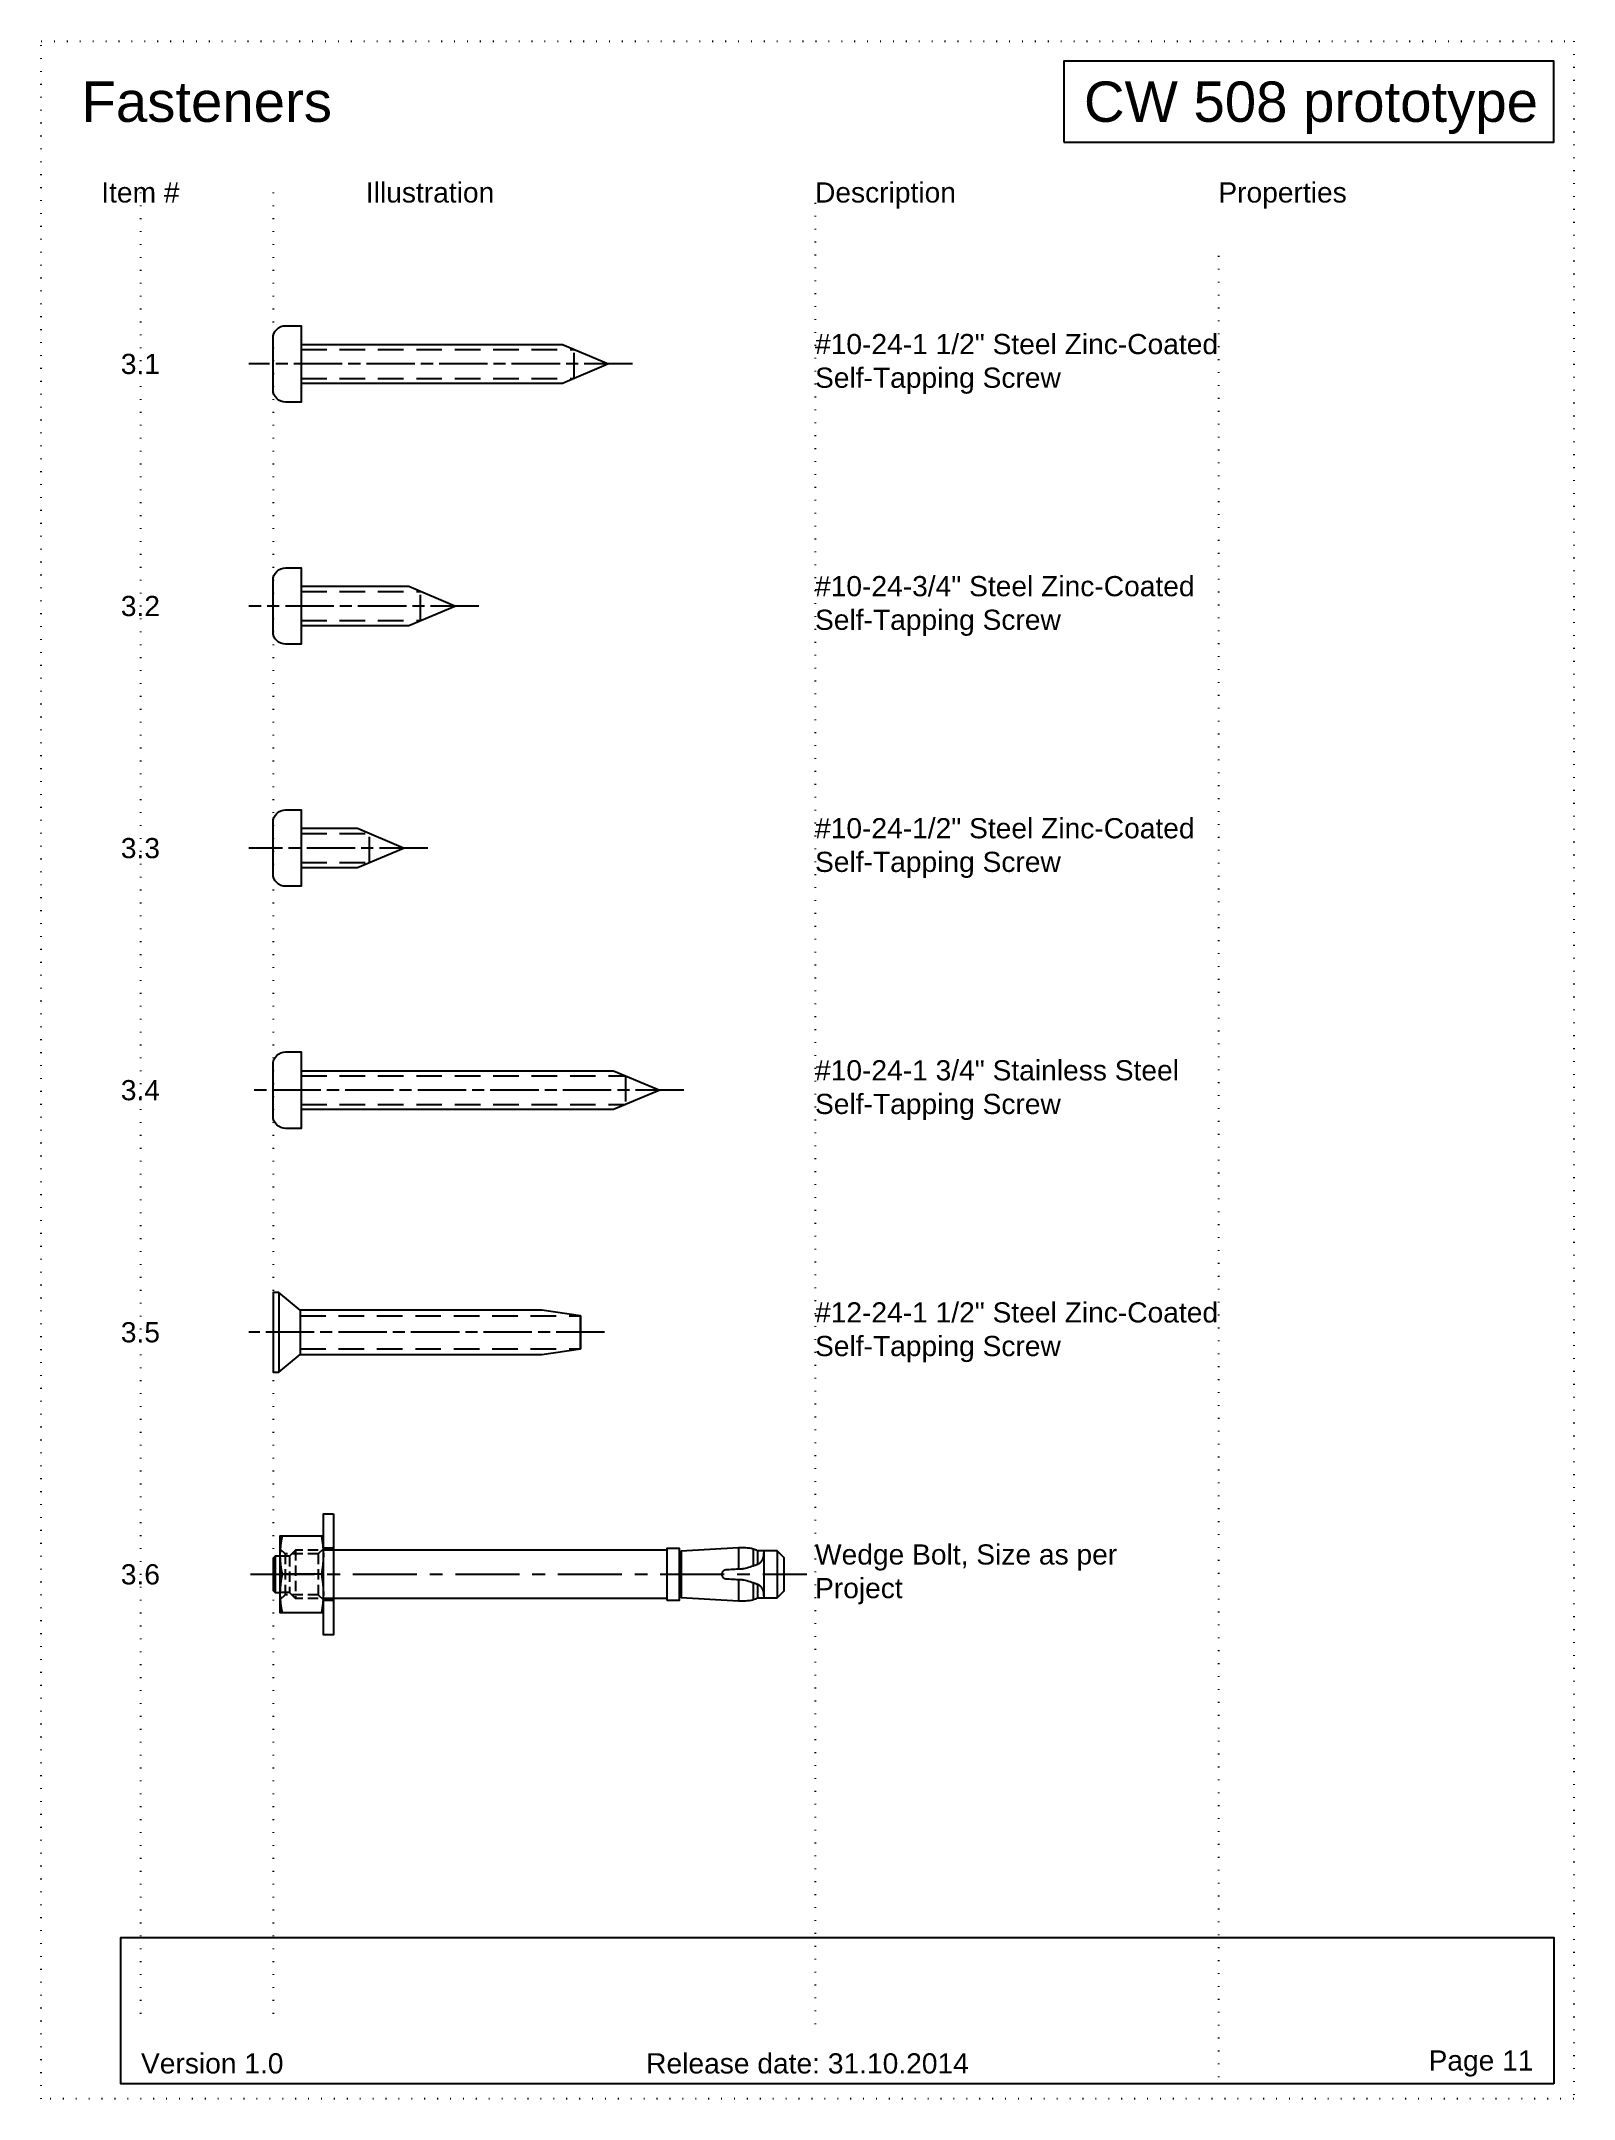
# Model space of a CAD drawing. Header units: millimetres. Extents: x -17234 to -8874, y -2869 to 1211.
# Drawn here: x -15334.3 to -15144.3, y 190.8 to 445.8 of the extents above; entities that cross this region are included whole.
import ezdxf
from ezdxf.enums import TextEntityAlignment as Align

# ---------------------------------------------------------------- set-up
doc = ezdxf.new("R2010")
doc.units = ezdxf.units.MM
for name, pattern in [('ACAD_ISO07W100', [3, 0, -3]), ('AM_ISO08W050x2', [9, 6, -0.75, 1.5, -0.75]), ('CENTER', [50.8, 31.75, -6.35, 6.35, -6.35]), ('DASHED', [19.05, 12.7, -6.35]), ('DASHED2', [9.525, 6.35, -3.175]), ('PHL_THICK', [0])]:
    doc.linetypes.add(name, pattern=pattern)
doc.layers.get('Defpoints').update_dxf_attribs({"linetype": 'ACAD_ISO07W100', "true_color": 0x105689})
for name, color, linetype in [('Centerline', 6, 'CENTER'), ('Screw', 9, 'Continuous'), ('Text', 2, 'Continuous')]:
    doc.layers.add(name, color=color, linetype=linetype)
doc.styles.get("Standard").update_dxf_attribs({"font": 'arial.ttf'})

msp = doc.modelspace()

# ---------------------------------------------------------------- texts
at = {"layer": 'Text', "color": 1, "ltscale": 0.5}
msp.add_text('CW 508 prototype ', height=5, dxfattribs=at).set_placement((-15146.831, 440.761), align=Align.TOP_RIGHT)
for s, p in [('Item #', (-15322.027, 427.011)), ('3.1', (-15322.027, 405.761)), ('3.2', (-15322.027, 375.761)), ('3.3', (-15322.027, 345.761)), ('3.4', (-15322.027, 315.761)), ('3.5', (-15322.027, 285.761)), ('3.6', (-15322.027, 255.761))]:
    msp.add_text(s, height=2.5, dxfattribs=at).set_placement(p, align=Align.MIDDLE_CENTER)
for s, p in [('Illustration', (-15294.075, 428.261)), ('Description', (-15238.398, 428.261)), ('Properties', (-15188.398, 428.261))]:
    msp.add_text(s, height=2.5, dxfattribs=at).set_placement(p, align=Align.TOP_LEFT)
for s, width, insert, char_height, attachment_point in [('Fasteners', 30.83786, (-15329.331, 440.761), 5, 1), ('\\A1;#10-24-1 1/2" Steel Zinc-Coated Self-Tapping Screw', 52.77627, (-15238.398, 405.761), 2.5, 4), ('\\A1;#10-24-3/4" Steel Zinc-Coated Self-Tapping Screw', 52.77627, (-15238.398, 375.761), 2.5, 4), ('\\A1;#10-24-1/2" Steel Zinc-Coated Self-Tapping Screw', 52.77627, (-15238.398, 345.761), 2.5, 4), ('\\A1;#10-24-1 3/4" Stainless Steel  Self-Tapping Screw', 52.77627, (-15238.398, 315.761), 2.5, 4), ('\\A1;#12-24-1 1/2" Steel Zinc-Coated Self-Tapping Screw', 52.77627, (-15238.398, 285.761), 2.5, 4), ('\\A1;Wedge Bolt, Size as per Project', 37.98725, (-15238.398, 255.761), 2.5, 4), ('Version 1.0', 17.525, (-15321.954, 195.136), 2.5, 4), ('Release date: 31.10.2014', 39.85788, (-15239.331, 195.136), 2.5, 5), ('Page 11', 12.3954, (-15149.331, 195.136), 2.5, 6)]:
    msp.add_mtext_dynamic_manual_height_columns(s, width=width, gutter_width=12.5, heights=[0], dxfattribs=dict(at, insert=insert, char_height=char_height, attachment_point=attachment_point))

# ---------------------------------------------------------------- linework, layer by layer
at = {"ltscale": 0.5}
msp.add_lwpolyline([(-15244.734, 258.686), (-15244.758, 258.683), (-15244.758, 258.371), (-15244.802, 258.371), (-15244.797, 258.328), (-15244.793, 258.282), (-15244.791, 258.234), (-15244.79, 258.184), (-15244.791, 258.132), (-15244.794, 258.078), (-15244.8, 258.022), (-15244.808, 257.965), (-15244.819, 257.904), (-15244.834, 257.84), (-15244.853, 257.773), (-15244.877, 257.705), (-15244.905, 257.635), (-15244.937, 257.565), (-15244.974, 257.497), (-15245.015, 257.43), (-15245.06, 257.365), (-15245.111, 257.3), (-15245.168, 257.236), (-15245.23, 257.173), (-15245.298, 257.114), (-15245.371, 257.058), (-15245.446, 257.008), (-15245.456, 257.004), (-15245.467, 257), (-15245.477, 256.996), (-15245.488, 256.992), (-15245.498, 256.988), (-15245.509, 256.984), (-15245.519, 256.98), (-15245.519, 256.98), (-15245.597, 256.951), (-15245.675, 256.922), (-15245.754, 256.893), (-15245.834, 256.865), (-15245.915, 256.836), (-15245.996, 256.808), (-15246.078, 256.78), (-15246.265, 256.717), (-15246.454, 256.656), (-15246.646, 256.596), (-15246.841, 256.538), (-15247.037, 256.482), (-15247.235, 256.427), (-15247.333, 256.422), (-15247.429, 256.417), (-15247.523, 256.412), (-15247.616, 256.407), (-15247.708, 256.402), (-15247.8, 256.398), (-15247.894, 256.393), (-15248.121, 256.381), (-15248.348, 256.369), (-15248.574, 256.357), (-15248.799, 256.345), (-15249.024, 256.333), (-15249.248, 256.322), (-15249.471, 256.31), (-15249.513, 256.304), (-15249.555, 256.294), (-15249.596, 256.282), (-15249.636, 256.266), (-15249.675, 256.247), (-15249.712, 256.225), (-15249.747, 256.2), (-15249.779, 256.173), (-15249.809, 256.145), (-15249.837, 256.114), (-15249.862, 256.081), (-15249.886, 256.045), (-15249.907, 256.007), (-15249.924, 255.968), (-15249.939, 255.927), (-15249.95, 255.886), (-15249.958, 255.844), (-15249.963, 255.802), (-15249.965, 255.761), (-15249.963, 255.719), (-15249.958, 255.677), (-15249.95, 255.636), (-15249.939, 255.594), (-15249.924, 255.553), (-15249.907, 255.514), (-15249.886, 255.476), (-15249.862, 255.44), (-15249.837, 255.407), (-15249.809, 255.376), (-15249.779, 255.348), (-15249.747, 255.321), (-15249.712, 255.297), (-15249.675, 255.275), (-15249.636, 255.255), (-15249.596, 255.239), (-15249.555, 255.227), (-15249.513, 255.217), (-15249.471, 255.211), (-15249.248, 255.199), (-15249.024, 255.188), (-15248.799, 255.176), (-15248.574, 255.164), (-15248.348, 255.152), (-15248.121, 255.14), (-15247.894, 255.128), (-15247.8, 255.124), (-15247.708, 255.119), (-15247.616, 255.114), (-15247.523, 255.109), (-15247.429, 255.104), (-15247.333, 255.099), (-15247.235, 255.094), (-15247.037, 255.039), (-15246.841, 254.983), (-15246.646, 254.925), (-15246.454, 254.865), (-15246.265, 254.804), (-15246.078, 254.741), (-15245.996, 254.713), (-15245.915, 254.685), (-15245.834, 254.656), (-15245.754, 254.628), (-15245.675, 254.599), (-15245.597, 254.57), (-15245.519, 254.541), (-15245.519, 254.541), (-15245.509, 254.537), (-15245.498, 254.533), (-15245.488, 254.529), (-15245.477, 254.525), (-15245.467, 254.521), (-15245.456, 254.517), (-15245.446, 254.513), (-15245.371, 254.463), (-15245.298, 254.408), (-15245.23, 254.348), (-15245.168, 254.285), (-15245.111, 254.221), (-15245.06, 254.156), (-15245.015, 254.091), (-15244.974, 254.025), (-15244.937, 253.956), (-15244.905, 253.886), (-15244.877, 253.816), (-15244.853, 253.748), (-15244.834, 253.681), (-15244.819, 253.617), (-15244.808, 253.557), (-15244.8, 253.499), (-15244.794, 253.444), (-15244.791, 253.389), (-15244.79, 253.337), (-15244.791, 253.287), (-15244.793, 253.239), (-15244.797, 253.193), (-15244.802, 253.15), (-15244.758, 253.15), (-15244.758, 252.838)], dxfattribs=at)
at = {"layer": 'Centerline', "linetype": 'AM_ISO08W050x2'}
for p, q in [((-15261.004, 405.761), (-15308.584, 405.761)), ((-15280.054, 375.761), (-15308.584, 375.761)), ((-15286.404, 345.761), (-15308.584, 345.761)), ((-15254.654, 315.761), (-15308.584, 315.761)), ((-15264.484, 285.761), (-15308.584, 285.761))]:
    msp.add_line(p, q, dxfattribs=at)
at = {"layer": 'Defpoints', "color": 1, "ltscale": 0.5}
for points in [[(-15334.331, 445.761), (-15144.331, 445.761), (-15144.331, 190.761), (-15334.331, 190.761), (-15334.331, 445.761)], [(-15322.027, 427.011), (-15322.027, 200.831)], [(-15305.584, 427.011), (-15305.584, 200.831)], [(-15238.398, 425.717), (-15238.398, 199.537)], [(-15188.398, 419.143), (-15188.398, 192.963)]]:
    msp.add_lwpolyline(points, dxfattribs=at)
at = {"layer": 'Screw', "linetype": 'DASHED2', "ltscale": 0.5}
for p, q in [((-15302.104, 407.551), (-15268.241, 407.551)), ((-15268.241, 403.97), (-15268.241, 407.551)), ((-15302.104, 403.97), (-15268.241, 403.97)), ((-15302.104, 377.551), (-15287.291, 377.551)), ((-15287.291, 373.97), (-15287.291, 377.551)), ((-15302.104, 373.97), (-15287.291, 373.97)), ((-15302.104, 347.551), (-15293.641, 347.551)), ((-15293.641, 343.97), (-15293.641, 347.551)), ((-15302.104, 343.97), (-15293.641, 343.97)), ((-15302.104, 317.551), (-15261.891, 317.551)), ((-15261.891, 317.551), (-15261.891, 313.97)), ((-15302.104, 313.97), (-15261.891, 313.97)), ((-15302.231, 287.805), (-15267.484, 287.805)), ((-15302.231, 283.716), (-15267.484, 283.716))]:
    msp.add_line(p, q, dxfattribs=at)
at = {"layer": 'Screw'}
for p, q in [((-15304.849, 290.701), (-15304.849, 280.82)), ((-15302.231, 288.504), (-15302.231, 283.017)), ((-15304.734, 258.936), (-15304.085, 258.287))]:
    msp.add_line(p, q, dxfattribs=at)
at = {"layer": 'Screw', "color": 4}
msp.add_line((-15267.484, 287.805), (-15267.484, 283.716), dxfattribs=at)
at = {"layer": 'Screw', "linetype": 'PHL_THICK'}
for p, q in [((-15305.334, 258.011), (-15305.334, 253.511)), ((-15247.894, 259.032), (-15247.894, 256.393)), ((-15246.078, 258.9), (-15246.078, 256.78)), ((-15245.519, 258.685), (-15245.519, 256.98)), ((-15244.734, 258.686), (-15244.734, 252.836)), ((-15243.109, 258.686), (-15243.109, 252.836)), ((-15247.894, 255.128), (-15247.894, 252.489)), ((-15246.078, 254.741), (-15246.078, 252.621)), ((-15245.519, 254.541), (-15245.519, 252.836))]:
    msp.add_line(p, q, dxfattribs=at)
at = {"layer": 'Screw', "linetype": 'DASHED', "ltscale": 0.1}
for p, q in [((-15303.529, 258.011), (-15304.734, 258.011)), ((-15299.982, 258.287), (-15304.085, 258.287)), ((-15304.085, 258.287), (-15304.085, 253.234)), ((-15302.779, 258.761), (-15303.529, 258.011)), ((-15303.529, 258.011), (-15303.529, 253.511)), ((-15298.084, 258.761), (-15302.779, 258.761)), ((-15302.779, 258.761), (-15302.779, 252.761)), ((-15299.334, 258.936), (-15299.982, 258.287)), ((-15299.982, 258.287), (-15299.982, 253.234)), ((-15298.084, 259.011), (-15299.334, 259.011)), ((-15299.597, 255.761), (-15304.47, 255.761)), ((-15303.529, 253.511), (-15304.734, 253.511)), ((-15304.085, 253.234), (-15304.734, 252.586)), ((-15299.982, 253.234), (-15304.085, 253.234)), ((-15303.529, 253.511), (-15302.779, 252.761)), ((-15298.084, 252.761), (-15302.779, 252.761)), ((-15299.982, 253.234), (-15299.334, 252.586)), ((-15298.084, 252.511), (-15299.334, 252.511))]:
    msp.add_line(p, q, dxfattribs=at)
at = {"layer": 'Screw', "color": 4, "linetype": 'PHL_THICK'}
for p, q in [((-15256.734, 258.761), (-15298.084, 258.761)), ((-15254.984, 257.866), (-15255.009, 257.866)), ((-15256.734, 252.761), (-15298.084, 252.761)), ((-15254.984, 253.656), (-15255.009, 253.656))]:
    msp.add_line(p, q, dxfattribs=at)
at = {"layer": 'Screw', "ltscale": 0.1}
msp.add_line((-15299.597, 255.761), (-15304.47, 255.761), dxfattribs=at)
at = {"layer": 'Screw', "color": 4}
for points in [[(-15304.034, 410.498), (-15302.104, 410.498), (-15302.104, 401.023), (-15304.034, 401.023, -0.4142136), (-15305.584, 402.573), (-15305.584, 408.948, -0.4142136)], [(-15304.034, 380.498), (-15302.104, 380.498), (-15302.104, 371.023), (-15304.034, 371.023, -0.4142136), (-15305.584, 372.573), (-15305.584, 378.948, -0.4142136)], [(-15304.034, 350.498), (-15302.104, 350.498), (-15302.104, 341.023), (-15304.034, 341.023, -0.4142136), (-15305.584, 342.573), (-15305.584, 348.948, -0.4142136)], [(-15304.034, 320.498), (-15302.104, 320.498), (-15302.104, 311.023), (-15304.034, 311.023, -0.4142136), (-15305.584, 312.573), (-15305.584, 318.948, -0.4142136)]]:
    msp.add_lwpolyline(points, format="xyb", close=True, dxfattribs=at)
for points in [[(-15302.104, 408.174), (-15269.713, 408.174), (-15264.004, 405.761), (-15269.713, 403.348), (-15302.104, 403.348)], [(-15302.104, 373.348), (-15288.763, 373.348), (-15283.054, 375.761), (-15288.763, 378.174), (-15302.104, 378.174)], [(-15302.104, 343.348), (-15295.113, 343.348), (-15289.404, 345.761), (-15295.113, 348.174), (-15302.104, 348.174)], [(-15302.104, 318.174), (-15263.363, 318.174), (-15257.654, 315.761), (-15263.363, 313.348), (-15302.104, 313.348)]]:
    msp.add_lwpolyline(points, dxfattribs=at)
msp.add_lwpolyline([(-15302.231, 288.504), (-15304.849, 290.701), (-15305.584, 290.701), (-15305.584, 280.82), (-15304.849, 280.82), (-15302.231, 283.017), (-15272.259, 283.017), (-15267.484, 283.716), (-15267.484, 287.805), (-15272.259, 288.504)], close=True, dxfattribs=at)
at = {"layer": 'Screw', "color": 4, "linetype": 'PHL_THICK'}
for points in [[(-15298.084, 263.261), (-15298.084, 248.261), (-15299.334, 248.261), (-15299.334, 263.261)], [(-15299.334, 260.511), (-15304.734, 260.511), (-15304.734, 251.011), (-15299.334, 251.011)], [(-15256.734, 252.511), (-15256.734, 259.011), (-15255.234, 259.011), (-15255.234, 252.511)]]:
    msp.add_lwpolyline(points, close=True, dxfattribs=at)
at = {"layer": 'Screw', "ltscale": 0.5}
for points in [[(-15304.47, 260.511, 0.1109817), (-15304.47, 255.761, 0.1073577), (-15304.47, 251.011, -1.0663298)], [(-15299.597, 260.511, -0.1109817), (-15299.597, 255.761, -0.1073577), (-15299.597, 251.011, 1.0663298)]]:
    msp.add_lwpolyline(points, format="xyb", dxfattribs=at)
at = {"layer": 'Screw', "color": 4, "linetype": 'PHL_THICK'}
msp.add_lwpolyline([(-15304.734, 258.011), (-15305.334, 258.011), (-15305.584, 257.761), (-15305.584, 253.761), (-15305.334, 253.511), (-15304.734, 253.511)], dxfattribs=at)
msp.add_lwpolyline([(-15244.758, 258.683), (-15244.758, 258.685), (-15245.519, 258.685, 0.0136019), (-15246.078, 258.9, 0.0821897), (-15247.894, 259.032), (-15254.984, 258.648), (-15254.984, 252.873), (-15247.894, 252.489, 0.0821897), (-15246.078, 252.621, 0.0136019), (-15245.519, 252.836), (-15244.758, 252.836), (-15244.758, 252.838), (-15244.734, 252.836), (-15243.109, 252.836), (-15242.234, 253.711), (-15242.234, 257.811), (-15243.109, 258.686), (-15244.734, 258.686)], format="xyb", close=True, dxfattribs=at)
at = {"layer": 'Screw', "color": 6, "linetype": 'CENTER', "ltscale": 0.25}
msp.add_lwpolyline([(-15308.379, 255.761), (-15239.431, 255.761)], dxfattribs=at)
at = {"layer": 'Screw', "color": 4, "linetype": 'PHL_THICK'}
for centre, start, end in [((-15255.009, 258.091), 180, 269.99961), ((-15255.009, 253.431), 90.00039, 180)]:
    msp.add_arc(centre, 0.225, start, end, dxfattribs=at)
at = {"layer": 'Text', "ltscale": 0.5}
for points in [[(-15207.567, 433.261), (-15146.831, 433.261), (-15146.831, 443.261), (-15207.567, 443.261)], [(-15146.831, 192.636), (-15324.454, 192.636), (-15324.454, 210.776), (-15146.831, 210.776)]]:
    msp.add_lwpolyline(points, close=True, dxfattribs=at)

msp.set_redraw_order([(e.dxf.handle, doc.entitydb.next_handle()) for e in msp.query("TEXT MTEXT ATTDEF DIMENSION ARC_DIMENSION")])  # texts and dimensions are drawn at this point

doc.saveas('drawing.dxf')
